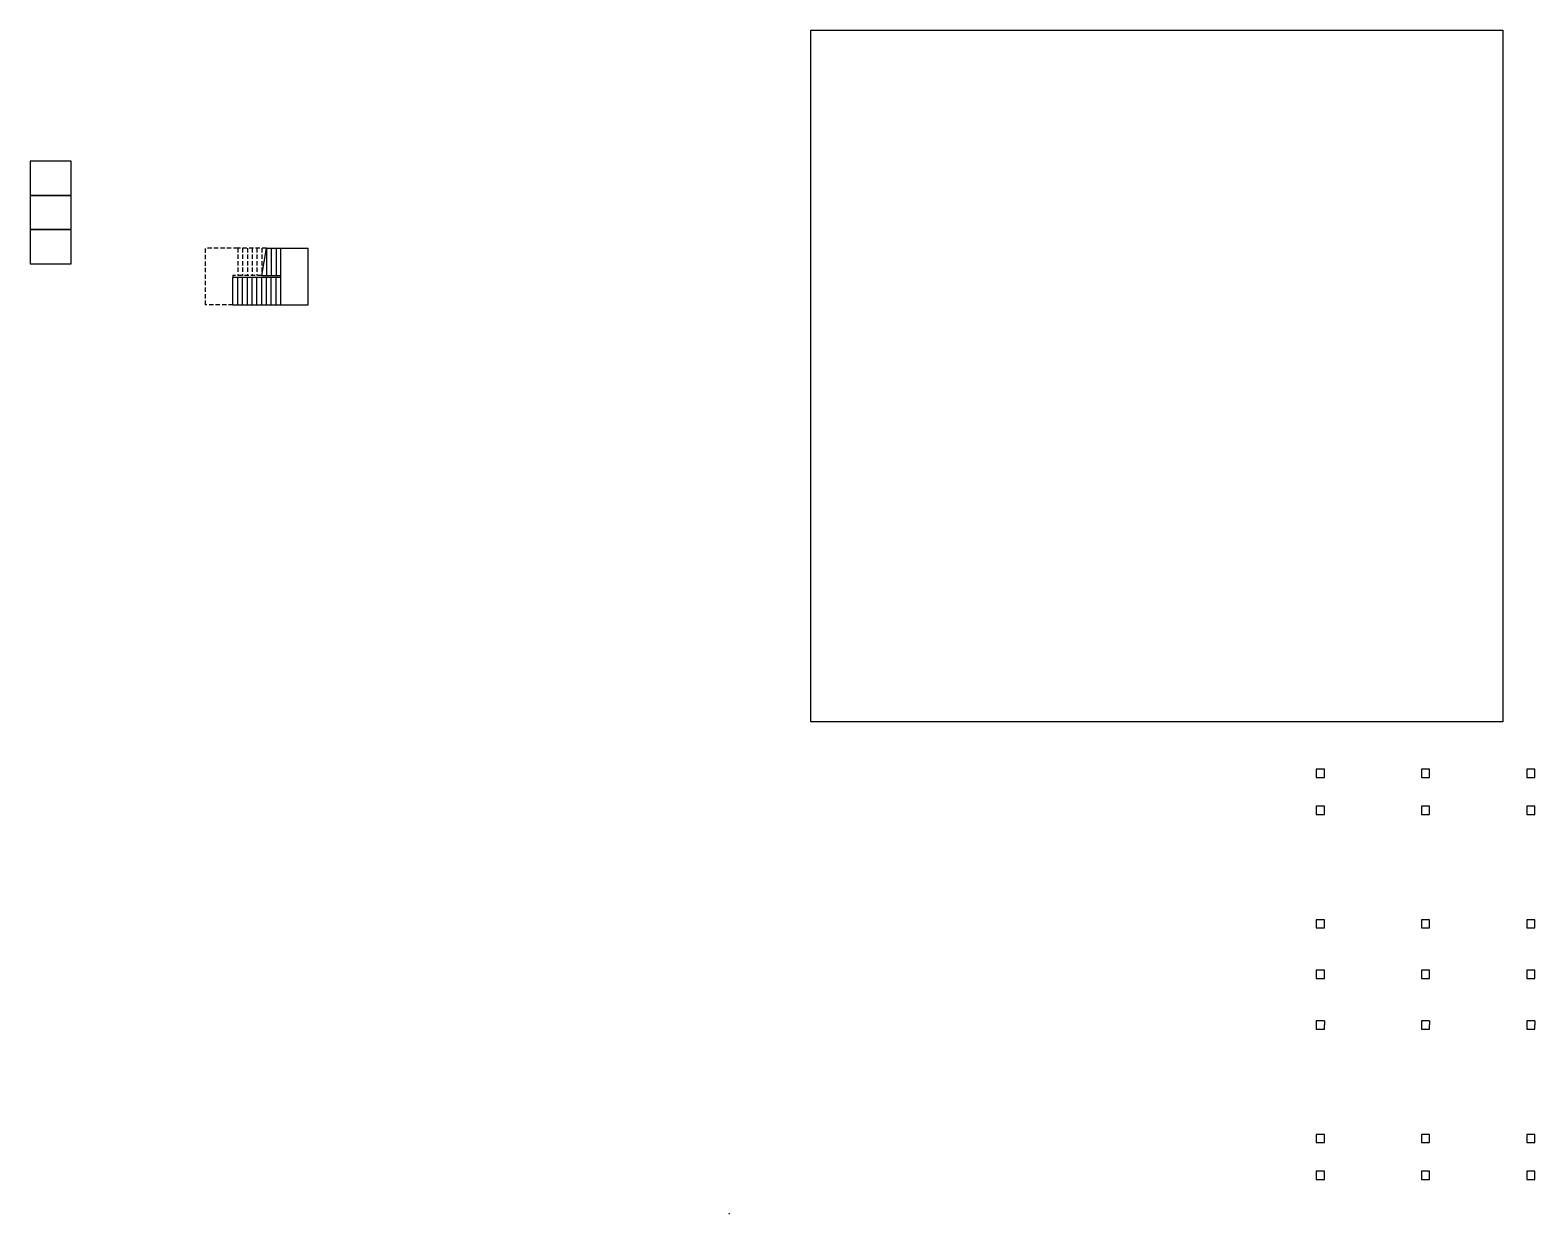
# Model space of a CAD drawing. Header units: millimetres. Extents: x -602 to 362, y 19021 to 19826.
# Drawn here: x -259 to -148.9, y 19646.9 to 19733.4 of the extents above; entities that cross this region are included whole.
import ezdxf

# ---------------------------------------------------------------- set-up
doc = ezdxf.new("R2010")
doc.units = ezdxf.units.MM
doc.linetypes.add('HIDDEN', pattern=[9.525, 6.35, -3.175])
doc.layers.add('SectionCutEdges', color=1, linetype='Continuous')

msp = doc.modelspace()

# ---------------------------------------------------------------- linework, layer by layer
for points in [[(-151.24, 19682.85), (-201.87, 19682.85), (-201.87, 19733.44), (-151.24, 19733.44)], [(-258.98, 19723.85), (-258.98, 19721.35), (-255.98, 19721.35), (-255.98, 19723.85)], [(-258.98, 19721.35), (-258.98, 19718.85), (-255.98, 19718.85), (-255.98, 19721.35)], [(-258.98, 19718.85), (-258.98, 19716.35), (-255.98, 19716.35), (-255.98, 19718.85)]]:
    msp.add_lwpolyline(points, close=True)
at = {"linetype": 'HIDDEN', "ltscale": 0.05}
for points in [[(-244.14, 19713.35), (-246.14, 19713.35), (-246.14, 19717.5)], [(-243.79, 19717.5), (-246.14, 19717.5)], [(-243.79, 19717.5), (-243.79, 19715.5)], [(-241.69, 19717.5), (-243.79, 19717.5)], [(-243.44, 19717.5), (-243.44, 19715.5)], [(-243.09, 19717.5), (-243.09, 19715.5)], [(-242.74, 19717.5), (-242.74, 19715.5)], [(-242.39, 19717.5), (-242.39, 19715.5)], [(-242.04, 19717.5), (-242.04, 19715.5)], [(-242.04, 19715.5), (-244.14, 19715.5), (-244.14, 19715.35)]]:
    msp.add_lwpolyline(points, dxfattribs=at)
for points in [[(-242.04, 19715.5), (-241.69, 19717.5)], [(-241.69, 19717.5), (-241.69, 19715.5)], [(-241.69, 19717.5), (-240.64, 19717.5)], [(-241.34, 19717.5), (-241.34, 19715.5)], [(-240.99, 19717.5), (-240.99, 19715.5)], [(-240.64, 19713.35), (-240.64, 19717.5)], [(-240.64, 19713.35), (-238.64, 19713.35), (-238.64, 19717.5)], [(-240.64, 19717.5), (-238.64, 19717.5)], [(-244.14, 19713.35), (-244.14, 19715.35)], [(-240.64, 19715.35), (-244.14, 19715.35)], [(-243.79, 19713.35), (-243.79, 19715.35)], [(-243.44, 19713.35), (-243.44, 19715.35)], [(-243.09, 19713.35), (-243.09, 19715.35)], [(-242.74, 19713.35), (-242.74, 19715.35)], [(-242.39, 19713.35), (-242.39, 19715.35)], [(-242.04, 19715.5), (-240.64, 19715.5)], [(-242.04, 19713.35), (-242.04, 19715.35)], [(-241.69, 19713.35), (-241.69, 19715.35)], [(-241.34, 19713.35), (-241.34, 19715.35)], [(-240.99, 19713.35), (-240.99, 19715.35)], [(-244.14, 19713.35), (-240.64, 19713.35)]]:
    msp.add_lwpolyline(points)
at = {"layer": 'SectionCutEdges'}
for p, q in [((-164.3, 19679.39), (-164.9, 19679.39)), ((-164.9, 19679.39), (-164.9, 19678.79)), ((-164.9, 19678.79), (-164.3, 19678.79)), ((-164.3, 19678.79), (-164.3, 19679.39)), ((-156.6, 19679.39), (-157.2, 19679.39)), ((-157.2, 19679.39), (-157.2, 19678.79)), ((-157.2, 19678.79), (-156.6, 19678.79)), ((-156.6, 19678.79), (-156.6, 19679.39)), ((-148.9, 19679.39), (-149.5, 19679.39)), ((-149.5, 19679.39), (-149.5, 19678.79)), ((-149.5, 19678.79), (-148.9, 19678.79)), ((-148.9, 19678.79), (-148.9, 19679.39)), ((-164.3, 19676.69), (-164.9, 19676.69)), ((-164.9, 19676.69), (-164.9, 19676.09)), ((-164.3, 19676.09), (-164.3, 19676.69)), ((-156.6, 19676.69), (-157.2, 19676.69)), ((-157.2, 19676.69), (-157.2, 19676.09)), ((-156.6, 19676.09), (-156.6, 19676.69)), ((-148.9, 19676.69), (-149.5, 19676.69)), ((-149.5, 19676.69), (-149.5, 19676.09)), ((-148.9, 19676.09), (-148.9, 19676.69)), ((-164.9, 19676.09), (-164.3, 19676.09)), ((-157.2, 19676.09), (-156.6, 19676.09)), ((-149.5, 19676.09), (-148.9, 19676.09)), ((-164.3, 19668.39), (-164.9, 19668.39)), ((-164.9, 19668.39), (-164.9, 19667.79)), ((-164.9, 19667.79), (-164.3, 19667.79)), ((-164.3, 19668.09), (-164.3, 19668.39)), ((-164.3, 19667.79), (-164.3, 19668.09)), ((-156.6, 19668.39), (-157.2, 19668.39)), ((-157.2, 19668.39), (-157.2, 19667.79)), ((-157.2, 19667.79), (-156.6, 19667.79)), ((-156.6, 19668.09), (-156.6, 19668.39)), ((-156.6, 19667.79), (-156.6, 19668.09)), ((-148.9, 19668.39), (-149.5, 19668.39)), ((-149.5, 19668.39), (-149.5, 19667.79)), ((-149.5, 19667.79), (-148.9, 19667.79)), ((-148.9, 19668.09), (-148.9, 19668.39)), ((-148.9, 19667.79), (-148.9, 19668.09)), ((-164.3, 19664.69), (-164.9, 19664.69)), ((-164.9, 19664.69), (-164.9, 19664.09)), ((-164.9, 19664.09), (-164.3, 19664.09)), ((-164.3, 19664.09), (-164.3, 19664.69)), ((-156.6, 19664.69), (-157.2, 19664.69)), ((-157.2, 19664.69), (-157.2, 19664.09)), ((-157.2, 19664.09), (-156.6, 19664.09)), ((-156.6, 19664.09), (-156.6, 19664.69)), ((-148.9, 19664.69), (-149.5, 19664.69)), ((-149.5, 19664.69), (-149.5, 19664.09)), ((-149.5, 19664.09), (-148.9, 19664.09)), ((-148.9, 19664.09), (-148.9, 19664.69)), ((-164.3, 19660.99), (-164.9, 19660.99)), ((-164.9, 19660.99), (-164.9, 19660.39)), ((-164.3, 19660.99), (-164.3, 19660.69)), ((-156.6, 19660.99), (-157.2, 19660.99)), ((-157.2, 19660.99), (-157.2, 19660.39)), ((-156.6, 19660.99), (-156.6, 19660.69)), ((-148.9, 19660.99), (-149.5, 19660.99)), ((-149.5, 19660.99), (-149.5, 19660.39)), ((-148.9, 19660.99), (-148.9, 19660.69)), ((-164.9, 19660.39), (-164.3, 19660.39)), ((-164.3, 19660.39), (-164.3, 19660.69)), ((-157.2, 19660.39), (-156.6, 19660.39)), ((-156.6, 19660.39), (-156.6, 19660.69)), ((-149.5, 19660.39), (-148.9, 19660.39)), ((-148.9, 19660.39), (-148.9, 19660.69)), ((-164.3, 19652.69), (-164.9, 19652.69)), ((-164.9, 19652.69), (-164.9, 19652.09)), ((-164.9, 19652.09), (-164.3, 19652.09)), ((-164.3, 19652.09), (-164.3, 19652.69)), ((-156.6, 19652.69), (-157.2, 19652.69)), ((-157.2, 19652.69), (-157.2, 19652.09)), ((-157.2, 19652.09), (-156.6, 19652.09)), ((-156.6, 19652.09), (-156.6, 19652.69)), ((-148.9, 19652.69), (-149.5, 19652.69)), ((-149.5, 19652.69), (-149.5, 19652.09)), ((-149.5, 19652.09), (-148.9, 19652.09)), ((-148.9, 19652.09), (-148.9, 19652.69)), ((-164.3, 19649.99), (-164.9, 19649.99)), ((-164.9, 19649.99), (-164.9, 19649.39)), ((-164.3, 19649.39), (-164.3, 19649.99)), ((-156.6, 19649.99), (-157.2, 19649.99)), ((-157.2, 19649.99), (-157.2, 19649.39)), ((-156.6, 19649.39), (-156.6, 19649.99)), ((-148.9, 19649.99), (-149.5, 19649.99)), ((-149.5, 19649.99), (-149.5, 19649.39)), ((-148.9, 19649.39), (-148.9, 19649.99)), ((-164.9, 19649.39), (-164.3, 19649.39)), ((-157.2, 19649.39), (-156.6, 19649.39)), ((-149.5, 19649.39), (-148.9, 19649.39)), ((-207.85, 19646.91), (-207.86, 19646.89)), ((-207.86, 19646.89), (-207.85, 19646.87)), ((-207.85, 19646.93), (-207.85, 19646.91))]:
    msp.add_line(p, q, dxfattribs=at)

doc.saveas('drawing.dxf')
